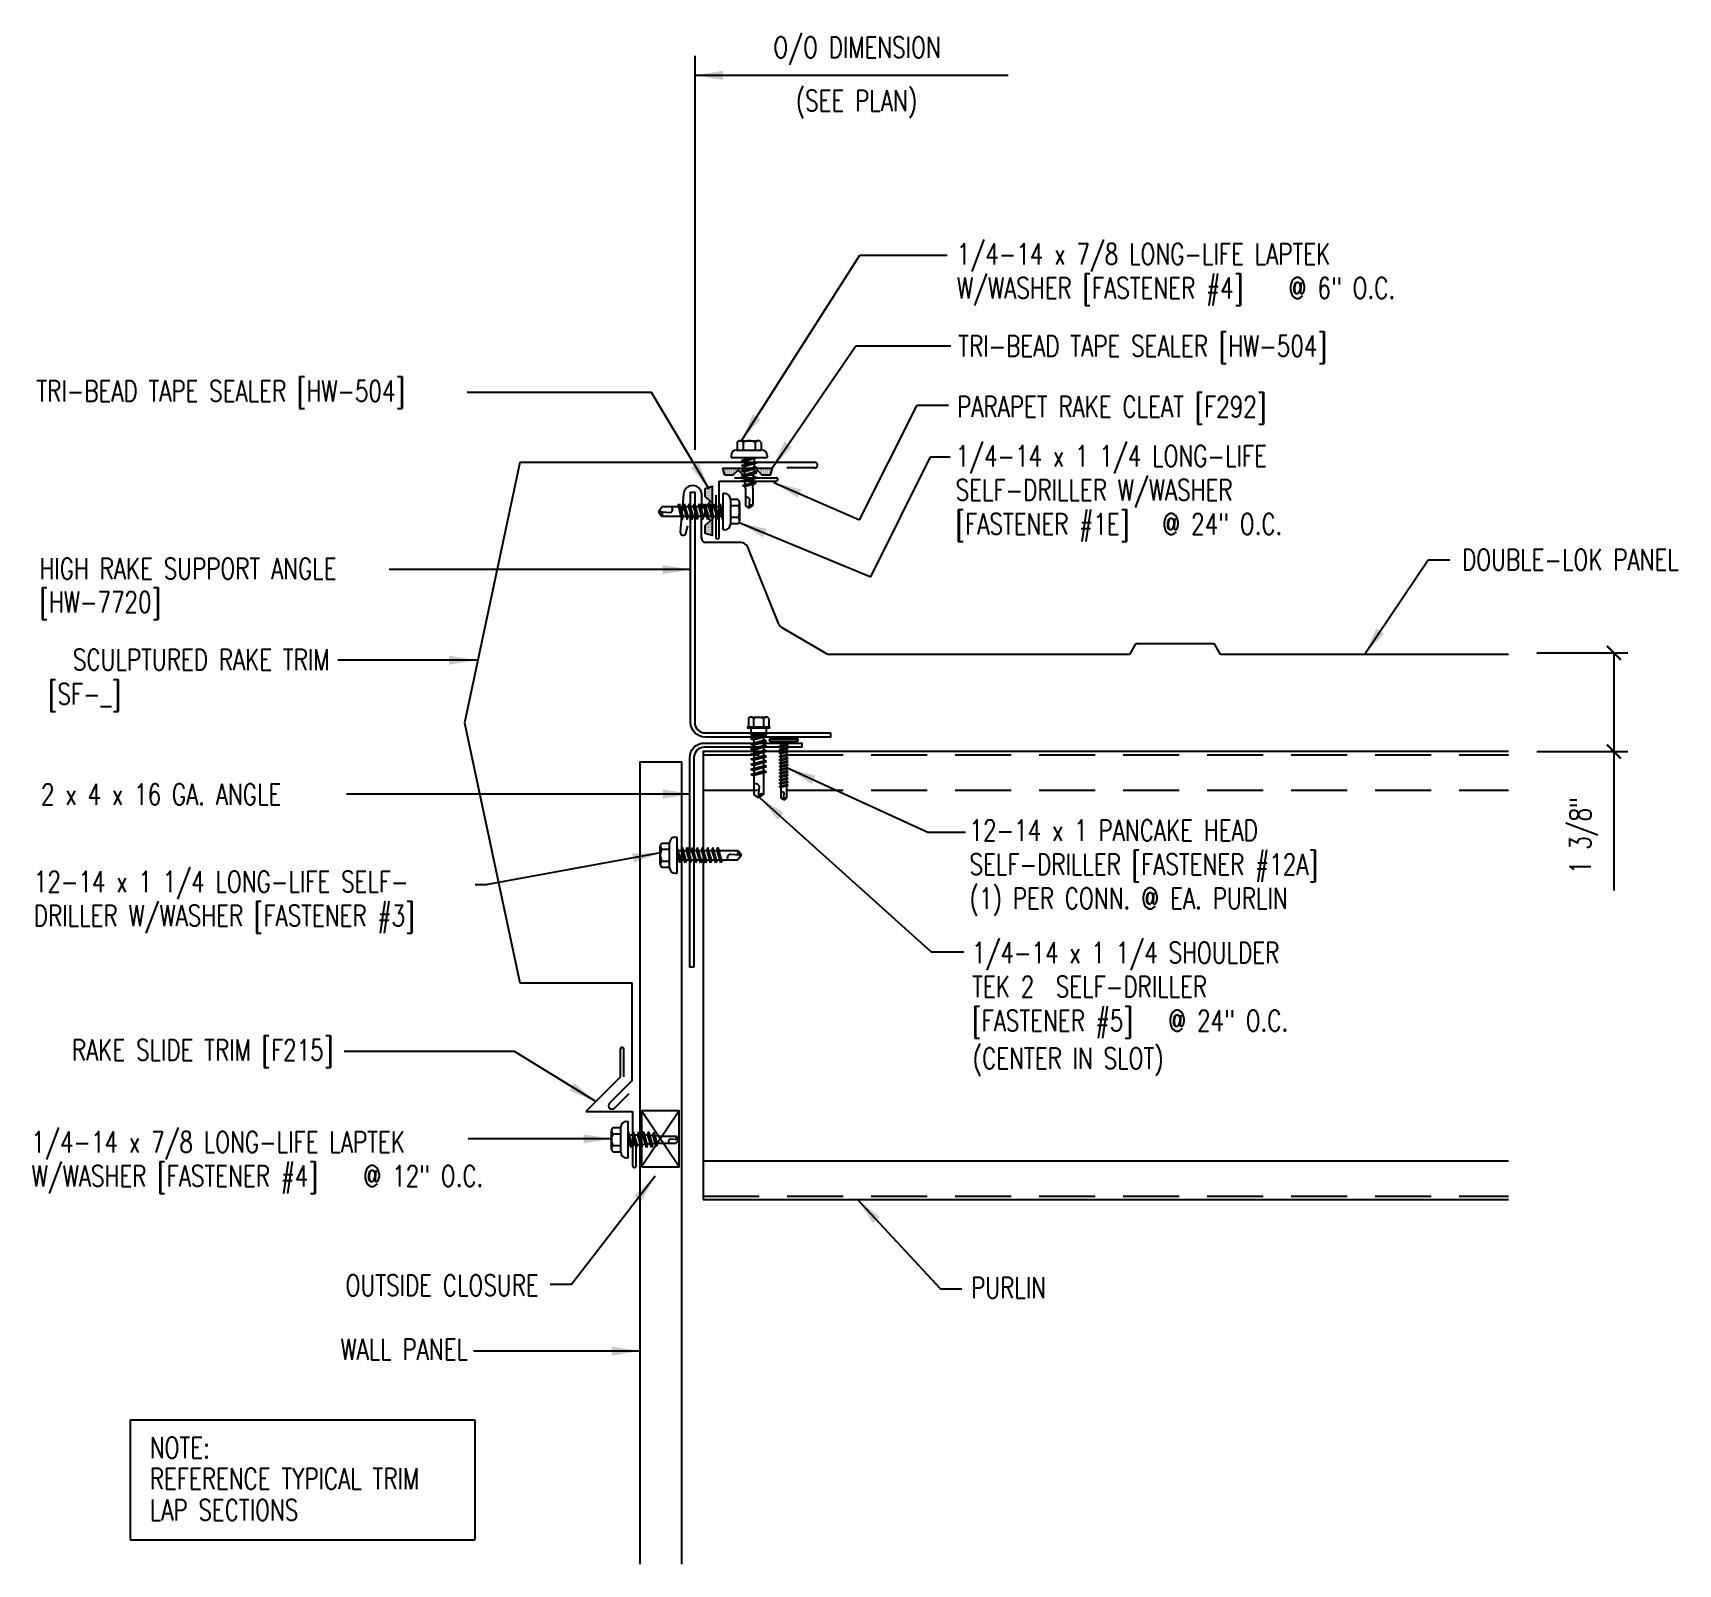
# Model space of a CAD drawing. Extents: x 9.1 to 38.5, y 12.5 to 39.9.
import ezdxf
from ezdxf.enums import TextEntityAlignment as Align

# ---------------------------------------------------------------- set-up
doc = ezdxf.new("R2010")
doc.units = 0
doc.header["$LTSCALE"] = 4
doc.header["$MEASUREMENT"] = 0
doc.linetypes.add('HIDDEN', pattern=[0.375, 0.25, -0.125])
doc.layers.get('0').update_dxf_attribs({"linetype": 'CONTINUOUS'})
doc.layers.get('DEFPOINTS').update_dxf_attribs({"linetype": 'CONTINUOUS'})
for name, color, linetype in [('ANNTEXT', 2, 'CONTINUOUS'), ('CLO', 3, 'CONTINUOUS'), ('DIM', 2, 'CONTINUOUS'), ('FASTENER', 9, 'CONTINUOUS'), ('PANEL', 11, 'CONTINUOUS'), ('STLA', 10, 'CONTINUOUS'), ('TAPE', 8, 'CONTINUOUS'), ('TEXT', 2, 'CONTINUOUS'), ('TRIM', 6, 'CONTINUOUS')]:
    doc.layers.add(name, color=color, linetype=linetype)
doc.styles.add('TEXT1', font='ROMANS.shx', dxfattribs={"width": 0.75, "height": 0.375})
doc.dimstyles.new('DETAIL', dxfattribs={"dimscale": 4, "dimtxt": 0.09375, "dimasz": 0.0625, "dimexe": 0.0625, "dimexo": 0.125, "dimgap": 0.0625, "dimtad": 1, "dimdec": 4, "dimzin": 3, "dimdsep": 46, "dimlunit": 4, "dimtxsty": 'TEXT1', "dimblk": 'ARCHTICK', "dimcen": 0.0625, "dimclrd": 7, "dimclre": 7, "dimclrt": 2, "dimadec": 0, "dimazin": 0, "dimtfac": 0.59375, "dimtdec": 4, "dimtmove": 0, "dimatfit": 3, "dimldrblk": 'ARCHTICK', "dimfxl": 0, "dimfrac": 2, "dimtolj": 1, "dimtzin": 3, "dimarcsym": 0})
doc.dimstyles.new('DETAIL$7', dxfattribs={"dimscale": 4, "dimtxt": 0.09375, "dimasz": 0.125, "dimexe": 0.0625, "dimexo": 0.125, "dimgap": 0.0625, "dimtad": 1, "dimdec": 4, "dimzin": 3, "dimdsep": 46, "dimlunit": 4, "dimtxsty": 'TEXT1', "dimblk": 'ARCHTICK', "dimcen": 0.0625, "dimclrd": 7, "dimclre": 7, "dimclrt": 2, "dimadec": 0, "dimazin": 0, "dimtfac": 0.59375, "dimtdec": 4, "dimtmove": 2, "dimatfit": 3, "dimfxl": 0, "dimfrac": 2, "dimtolj": 1, "dimtzin": 3, "dimarcsym": 0})

msp = doc.modelspace()

# ---------------------------------------------------------------- texts
at = {"layer": 'TEXT', "style": 'TEXT1', "width": 0.75}
for s, p in [('TRI-BEAD TAPE SEALER [HW-504]', (25.66606, 34.10273)), ('TRI-BEAD TAPE SEALER [HW-504]', (9.20659, 33.29723)), ('PARAPET RAKE CLEAT [F292]', (25.64574, 33.0178)), ('DOUBLE-LOK PANEL', (34.66297, 30.28721)), ('HIGH RAKE SUPPORT ANGLE', (9.26229, 30.12623)), ('[HW-7720]', (9.26229, 29.53392)), ('2 x 4 x 16 GA. ANGLE', (9.28945, 26.09655)), ('(CENTER IN SLOT)', (25.92396, 21.38516)), ('PURLIN', (25.89631, 17.28838))]:
    msp.add_text(s, height=0.375, dxfattribs=at).set_placement(p)
for s, p in [('SCULPTURED RAKE TRIM', (14.43944, 28.4984)), ('[SF-_]', (10.71641, 27.88835)), ('RAKE SLIDE TRIM [F215]', (14.50565, 21.53096)), ('OUTSIDE CLOSURE', (18.17586, 17.32904)), ('WALL PANEL', (16.91297, 16.18898))]:
    msp.add_text(s, height=0.375, dxfattribs=at).set_placement(p, align=Align.RIGHT)
at = {"layer": 'TRIM', "color": 2, "style": 'TEXT1', "width": 0.75}
for s, p in [('O/O DIMENSION', (22.36528, 39.4339)), ('(SEE PLAN)', (22.76446, 38.48081))]:
    msp.add_text(s, height=0.375, dxfattribs=at).set_placement(p)

# ---------------------------------------------------------------- blocks, each defined once
blk = doc.blocks.new('*X7')
at = {"color": 0}
for p, q in [((-0.434, 0.135), (-0.434, 0.135)), ((-0.434, 0.123), (-0.434, 0.123)), ((-0.422, 0.141), (-0.422, 0.141)), ((-0.422, 0.129), (-0.422, 0.129)), ((-0.422, 0.117), (-0.422, 0.117)), ((-0.422, 0.105), (-0.422, 0.105)), ((-0.422, 0.094), (-0.422, 0.094)), ((-0.422, 0.082), (-0.422, 0.082)), ((-0.41, 0.135), (-0.41, 0.135)), ((-0.41, 0.123), (-0.41, 0.123)), ((-0.41, 0.111), (-0.41, 0.111)), ((-0.41, 0.1), (-0.41, 0.1)), ((-0.41, 0.088), (-0.41, 0.088)), ((-0.41, 0.076), (-0.41, 0.076)), ((-0.41, 0.064), (-0.41, 0.064)), ((-0.41, 0.053), (-0.41, 0.053)), ((-0.41, 0.041), (-0.41, 0.041)), ((-0.398, 0.141), (-0.398, 0.141)), ((-0.398, 0.129), (-0.398, 0.129)), ((-0.398, 0.117), (-0.398, 0.117)), ((-0.398, 0.105), (-0.398, 0.105)), ((-0.398, 0.094), (-0.398, 0.094)), ((-0.398, 0.082), (-0.398, 0.082)), ((-0.398, 0.07), (-0.398, 0.07)), ((-0.398, 0.059), (-0.398, 0.059)), ((-0.398, 0.047), (-0.398, 0.047)), ((-0.398, 0.035), (-0.398, 0.035)), ((-0.398, 0.023), (-0.398, 0.023)), ((-0.387, 0.135), (-0.387, 0.135)), ((-0.387, 0.123), (-0.387, 0.123)), ((-0.387, 0.111), (-0.387, 0.111)), ((-0.387, 0.1), (-0.387, 0.1)), ((-0.387, 0.088), (-0.387, 0.088)), ((-0.387, 0.076), (-0.387, 0.076)), ((-0.387, 0.064), (-0.387, 0.064)), ((-0.387, 0.053), (-0.387, 0.053)), ((-0.387, 0.041), (-0.387, 0.041)), ((-0.387, 0.029), (-0.387, 0.029)), ((-0.375, 0.141), (-0.375, 0.141)), ((-0.375, 0.129), (-0.375, 0.129)), ((-0.375, 0.117), (-0.375, 0.117)), ((-0.375, 0.105), (-0.375, 0.105)), ((-0.375, 0.094), (-0.375, 0.094)), ((-0.375, 0.082), (-0.375, 0.082)), ((-0.375, 0.07), (-0.375, 0.07)), ((-0.375, 0.059), (-0.375, 0.059)), ((-0.375, 0.047), (-0.375, 0.047)), ((-0.375, 0.035), (-0.375, 0.035)), ((-0.375, 0.023), (-0.375, 0.023)), ((-0.363, 0.135), (-0.363, 0.135)), ((-0.363, 0.123), (-0.363, 0.123)), ((-0.363, 0.111), (-0.363, 0.111)), ((-0.363, 0.1), (-0.363, 0.1)), ((-0.363, 0.088), (-0.363, 0.088)), ((-0.363, 0.076), (-0.363, 0.076)), ((-0.363, 0.064), (-0.363, 0.064)), ((-0.363, 0.053), (-0.363, 0.053)), ((-0.363, 0.041), (-0.363, 0.041)), ((-0.363, 0.029), (-0.363, 0.029)), ((-0.352, 0.141), (-0.352, 0.141)), ((-0.352, 0.129), (-0.352, 0.129)), ((-0.352, 0.117), (-0.352, 0.117)), ((-0.352, 0.105), (-0.352, 0.105)), ((-0.352, 0.094), (-0.352, 0.094)), ((-0.352, 0.082), (-0.352, 0.082)), ((-0.352, 0.07), (-0.352, 0.07)), ((-0.352, 0.059), (-0.352, 0.059)), ((-0.352, 0.047), (-0.352, 0.047)), ((-0.352, 0.035), (-0.352, 0.035)), ((-0.352, 0.023), (-0.352, 0.023)), ((-0.34, 0.135), (-0.34, 0.135)), ((-0.34, 0.123), (-0.34, 0.123)), ((-0.34, 0.111), (-0.34, 0.111)), ((-0.34, 0.1), (-0.34, 0.1)), ((-0.34, 0.088), (-0.34, 0.088)), ((-0.34, 0.076), (-0.34, 0.076)), ((-0.34, 0.064), (-0.34, 0.064)), ((-0.34, 0.053), (-0.34, 0.053)), ((-0.34, 0.041), (-0.34, 0.041)), ((-0.34, 0.029), (-0.34, 0.029)), ((-0.328, 0.141), (-0.328, 0.141)), ((-0.328, 0.129), (-0.328, 0.129)), ((-0.328, 0.117), (-0.328, 0.117)), ((-0.328, 0.105), (-0.328, 0.105)), ((-0.328, 0.094), (-0.328, 0.094)), ((-0.328, 0.082), (-0.328, 0.082)), ((-0.328, 0.07), (-0.328, 0.07)), ((-0.328, 0.059), (-0.328, 0.059)), ((-0.328, 0.047), (-0.328, 0.047)), ((-0.328, 0.035), (-0.328, 0.035)), ((-0.328, 0.023), (-0.328, 0.023)), ((-0.316, 0.135), (-0.316, 0.135)), ((-0.316, 0.123), (-0.316, 0.123)), ((-0.316, 0.111), (-0.316, 0.111)), ((-0.316, 0.1), (-0.316, 0.1)), ((-0.316, 0.088), (-0.316, 0.088)), ((-0.316, 0.076), (-0.316, 0.076)), ((-0.316, 0.064), (-0.316, 0.064)), ((-0.316, 0.053), (-0.316, 0.053)), ((-0.316, 0.041), (-0.316, 0.041)), ((-0.316, 0.029), (-0.316, 0.029)), ((-0.305, 0.141), (-0.305, 0.141)), ((-0.305, 0.129), (-0.305, 0.129)), ((-0.305, 0.117), (-0.305, 0.117)), ((-0.305, 0.105), (-0.305, 0.105)), ((-0.305, 0.094), (-0.305, 0.094)), ((-0.305, 0.082), (-0.305, 0.082)), ((-0.305, 0.07), (-0.305, 0.07)), ((-0.305, 0.059), (-0.305, 0.059)), ((-0.305, 0.047), (-0.305, 0.047)), ((-0.305, 0.035), (-0.305, 0.035)), ((-0.305, 0.023), (-0.305, 0.023)), ((-0.293, 0.135), (-0.293, 0.135)), ((-0.293, 0.123), (-0.293, 0.123)), ((-0.293, 0.111), (-0.293, 0.111)), ((-0.293, 0.1), (-0.293, 0.1)), ((-0.293, 0.088), (-0.293, 0.088)), ((-0.293, 0.076), (-0.293, 0.076)), ((-0.293, 0.064), (-0.293, 0.064)), ((-0.293, 0.053), (-0.293, 0.053)), ((-0.293, 0.041), (-0.293, 0.041)), ((-0.293, 0.029), (-0.293, 0.029)), ((-0.281, 0.141), (-0.281, 0.141)), ((-0.281, 0.129), (-0.281, 0.129)), ((-0.281, 0.117), (-0.281, 0.117)), ((-0.281, 0.105), (-0.281, 0.105)), ((-0.281, 0.094), (-0.281, 0.094)), ((-0.281, 0.082), (-0.281, 0.082)), ((-0.281, 0.07), (-0.281, 0.07)), ((-0.281, 0.059), (-0.281, 0.059)), ((-0.281, 0.047), (-0.281, 0.047)), ((-0.281, 0.035), (-0.281, 0.035)), ((-0.281, 0.023), (-0.281, 0.023)), ((-0.27, 0.135), (-0.27, 0.135)), ((-0.27, 0.123), (-0.27, 0.123)), ((-0.27, 0.111), (-0.27, 0.111)), ((-0.27, 0.1), (-0.27, 0.1)), ((-0.27, 0.088), (-0.27, 0.088)), ((-0.27, 0.076), (-0.27, 0.076)), ((-0.27, 0.064), (-0.27, 0.064)), ((-0.27, 0.053), (-0.27, 0.053)), ((-0.27, 0.041), (-0.27, 0.041)), ((-0.27, 0.029), (-0.27, 0.029)), ((-0.258, 0.141), (-0.258, 0.141)), ((-0.258, 0.129), (-0.258, 0.129)), ((-0.258, 0.117), (-0.258, 0.117)), ((-0.258, 0.105), (-0.258, 0.105)), ((-0.258, 0.094), (-0.258, 0.094)), ((-0.258, 0.082), (-0.258, 0.082)), ((-0.258, 0.07), (-0.258, 0.07)), ((-0.258, 0.059), (-0.258, 0.059)), ((-0.258, 0.047), (-0.258, 0.047)), ((-0.258, 0.035), (-0.258, 0.035)), ((-0.258, 0.023), (-0.258, 0.023)), ((-0.246, 0.135), (-0.246, 0.135)), ((-0.246, 0.123), (-0.246, 0.123)), ((-0.246, 0.111), (-0.246, 0.111)), ((-0.246, 0.1), (-0.246, 0.1)), ((-0.246, 0.088), (-0.246, 0.088)), ((-0.246, 0.076), (-0.246, 0.076)), ((-0.246, 0.064), (-0.246, 0.064)), ((-0.246, 0.053), (-0.246, 0.053)), ((-0.246, 0.041), (-0.246, 0.041)), ((-0.234, 0.141), (-0.234, 0.141)), ((-0.234, 0.129), (-0.234, 0.129)), ((-0.234, 0.117), (-0.234, 0.117)), ((-0.234, 0.105), (-0.234, 0.105)), ((-0.234, 0.094), (-0.234, 0.094)), ((-0.234, 0.082), (-0.234, 0.082)), ((-0.234, 0.07), (-0.234, 0.07)), ((-0.234, 0.059), (-0.234, 0.059)), ((-0.234, 0.047), (-0.234, 0.047)), ((-0.223, 0.135), (-0.223, 0.135)), ((-0.223, 0.123), (-0.223, 0.123)), ((-0.223, 0.111), (-0.223, 0.111)), ((-0.223, 0.1), (-0.223, 0.1)), ((-0.223, 0.088), (-0.223, 0.088)), ((-0.223, 0.076), (-0.223, 0.076)), ((-0.223, 0.064), (-0.223, 0.064)), ((-0.211, 0.141), (-0.211, 0.141)), ((-0.211, 0.129), (-0.211, 0.129)), ((-0.211, 0.117), (-0.211, 0.117)), ((-0.211, 0.105), (-0.211, 0.105)), ((-0.211, 0.094), (-0.211, 0.094)), ((-0.211, 0.082), (-0.211, 0.082)), ((-0.211, 0.07), (-0.211, 0.07)), ((-0.199, 0.135), (-0.199, 0.135)), ((-0.199, 0.123), (-0.199, 0.123)), ((-0.199, 0.111), (-0.199, 0.111)), ((-0.199, 0.1), (-0.199, 0.1)), ((-0.199, 0.088), (-0.199, 0.088)), ((-0.188, 0.141), (-0.188, 0.141)), ((-0.188, 0.129), (-0.188, 0.129)), ((-0.188, 0.117), (-0.188, 0.117)), ((-0.188, 0.105), (-0.188, 0.105)), ((-0.188, 0.094), (-0.188, 0.094)), ((-0.176, 0.135), (-0.176, 0.135)), ((-0.176, 0.123), (-0.176, 0.123)), ((-0.176, 0.111), (-0.176, 0.111)), ((-0.164, 0.141), (-0.164, 0.141)), ((-0.164, 0.129), (-0.164, 0.129)), ((-0.164, 0.117), (-0.164, 0.117)), ((-0.164, 0.105), (-0.164, 0.105)), ((-0.152, 0.135), (-0.152, 0.135)), ((-0.152, 0.123), (-0.152, 0.123)), ((-0.152, 0.111), (-0.152, 0.111)), ((-0.152, 0.1), (-0.152, 0.1)), ((-0.141, 0.141), (-0.141, 0.141)), ((-0.141, 0.129), (-0.141, 0.129)), ((-0.141, 0.117), (-0.141, 0.117)), ((-0.141, 0.105), (-0.141, 0.105)), ((-0.141, 0.094), (-0.141, 0.094)), ((-0.141, 0.082), (-0.141, 0.082)), ((-0.129, 0.135), (-0.129, 0.135)), ((-0.129, 0.123), (-0.129, 0.123)), ((-0.129, 0.111), (-0.129, 0.111)), ((-0.129, 0.1), (-0.129, 0.1)), ((-0.129, 0.088), (-0.129, 0.088)), ((-0.129, 0.076), (-0.129, 0.076)), ((-0.117, 0.141), (-0.117, 0.141)), ((-0.117, 0.129), (-0.117, 0.129)), ((-0.117, 0.117), (-0.117, 0.117)), ((-0.117, 0.105), (-0.117, 0.105)), ((-0.117, 0.094), (-0.117, 0.094)), ((-0.117, 0.082), (-0.117, 0.082)), ((-0.117, 0.07), (-0.117, 0.07)), ((-0.117, 0.059), (-0.117, 0.059)), ((-0.105, 0.135), (-0.105, 0.135)), ((-0.105, 0.123), (-0.105, 0.123)), ((-0.105, 0.111), (-0.105, 0.111)), ((-0.105, 0.1), (-0.105, 0.1)), ((-0.105, 0.088), (-0.105, 0.088)), ((-0.105, 0.076), (-0.105, 0.076)), ((-0.105, 0.064), (-0.105, 0.064)), ((-0.105, 0.053), (-0.105, 0.053)), ((-0.094, 0.141), (-0.094, 0.141)), ((-0.094, 0.129), (-0.094, 0.129)), ((-0.094, 0.117), (-0.094, 0.117)), ((-0.094, 0.105), (-0.094, 0.105)), ((-0.094, 0.094), (-0.094, 0.094)), ((-0.094, 0.082), (-0.094, 0.082)), ((-0.094, 0.07), (-0.094, 0.07)), ((-0.094, 0.059), (-0.094, 0.059)), ((-0.094, 0.047), (-0.094, 0.047)), ((-0.094, 0.035), (-0.094, 0.035)), ((-0.082, 0.135), (-0.082, 0.135)), ((-0.082, 0.123), (-0.082, 0.123)), ((-0.082, 0.111), (-0.082, 0.111)), ((-0.082, 0.1), (-0.082, 0.1)), ((-0.082, 0.088), (-0.082, 0.088)), ((-0.082, 0.076), (-0.082, 0.076)), ((-0.082, 0.064), (-0.082, 0.064)), ((-0.082, 0.053), (-0.082, 0.053)), ((-0.082, 0.041), (-0.082, 0.041)), ((-0.082, 0.029), (-0.082, 0.029)), ((-0.07, 0.141), (-0.07, 0.141)), ((-0.07, 0.129), (-0.07, 0.129)), ((-0.07, 0.117), (-0.07, 0.117)), ((-0.07, 0.105), (-0.07, 0.105)), ((-0.07, 0.094), (-0.07, 0.094)), ((-0.07, 0.082), (-0.07, 0.082)), ((-0.07, 0.07), (-0.07, 0.07)), ((-0.07, 0.059), (-0.07, 0.059)), ((-0.07, 0.047), (-0.07, 0.047)), ((-0.07, 0.035), (-0.07, 0.035)), ((-0.07, 0.023), (-0.07, 0.023)), ((-0.059, 0.135), (-0.059, 0.135)), ((-0.059, 0.123), (-0.059, 0.123)), ((-0.059, 0.111), (-0.059, 0.111)), ((-0.059, 0.1), (-0.059, 0.1)), ((-0.059, 0.088), (-0.059, 0.088)), ((-0.059, 0.076), (-0.059, 0.076)), ((-0.059, 0.064), (-0.059, 0.064)), ((-0.059, 0.053), (-0.059, 0.053)), ((-0.059, 0.041), (-0.059, 0.041)), ((-0.059, 0.029), (-0.059, 0.029)), ((-0.047, 0.141), (-0.047, 0.141)), ((-0.047, 0.129), (-0.047, 0.129)), ((-0.047, 0.117), (-0.047, 0.117)), ((-0.047, 0.105), (-0.047, 0.105)), ((-0.047, 0.094), (-0.047, 0.094)), ((-0.047, 0.082), (-0.047, 0.082)), ((-0.047, 0.07), (-0.047, 0.07)), ((-0.047, 0.059), (-0.047, 0.059)), ((-0.047, 0.047), (-0.047, 0.047)), ((-0.047, 0.035), (-0.047, 0.035)), ((-0.047, 0.023), (-0.047, 0.023)), ((-0.035, 0.135), (-0.035, 0.135)), ((-0.035, 0.123), (-0.035, 0.123)), ((-0.035, 0.111), (-0.035, 0.111)), ((-0.035, 0.1), (-0.035, 0.1)), ((-0.035, 0.088), (-0.035, 0.088)), ((-0.035, 0.076), (-0.035, 0.076)), ((-0.035, 0.064), (-0.035, 0.064)), ((-0.035, 0.053), (-0.035, 0.053)), ((-0.035, 0.041), (-0.035, 0.041)), ((-0.035, 0.029), (-0.035, 0.029)), ((-0.023, 0.141), (-0.023, 0.141)), ((-0.023, 0.129), (-0.023, 0.129)), ((-0.023, 0.117), (-0.023, 0.117)), ((-0.023, 0.105), (-0.023, 0.105)), ((-0.023, 0.094), (-0.023, 0.094)), ((-0.023, 0.082), (-0.023, 0.082)), ((-0.023, 0.07), (-0.023, 0.07)), ((-0.023, 0.059), (-0.023, 0.059)), ((-0.023, 0.047), (-0.023, 0.047)), ((-0.023, 0.035), (-0.023, 0.035)), ((-0.023, 0.023), (-0.023, 0.023)), ((-0.012, 0.135), (-0.012, 0.135)), ((-0.012, 0.123), (-0.012, 0.123)), ((-0.012, 0.111), (-0.012, 0.111)), ((-0.012, 0.1), (-0.012, 0.1)), ((-0.012, 0.088), (-0.012, 0.088)), ((-0.012, 0.076), (-0.012, 0.076)), ((-0.012, 0.064), (-0.012, 0.064)), ((-0.012, 0.053), (-0.012, 0.053)), ((-0.012, 0.041), (-0.012, 0.041)), ((-0.012, 0.029), (-0.012, 0.029)), ((0, 0.141), (0, 0.141)), ((0, 0.129), (0, 0.129)), ((0, 0.117), (0, 0.117)), ((0, 0.105), (0, 0.105)), ((0, 0.094), (0, 0.094)), ((0, 0.082), (0, 0.082)), ((0, 0.07), (0, 0.07)), ((0, 0.059), (0, 0.059)), ((0, 0.047), (0, 0.047)), ((0, 0.035), (0, 0.035)), ((0, 0.023), (0, 0.023)), ((0.012, 0.135), (0.012, 0.135)), ((0.012, 0.123), (0.012, 0.123)), ((0.012, 0.111), (0.012, 0.111)), ((0.012, 0.1), (0.012, 0.1)), ((0.012, 0.088), (0.012, 0.088)), ((0.012, 0.076), (0.012, 0.076)), ((0.012, 0.064), (0.012, 0.064)), ((0.012, 0.053), (0.012, 0.053)), ((0.012, 0.041), (0.012, 0.041)), ((0.012, 0.029), (0.012, 0.029)), ((0.023, 0.141), (0.023, 0.141)), ((0.023, 0.129), (0.023, 0.129)), ((0.023, 0.117), (0.023, 0.117)), ((0.023, 0.105), (0.023, 0.105)), ((0.023, 0.094), (0.023, 0.094)), ((0.023, 0.082), (0.023, 0.082)), ((0.023, 0.07), (0.023, 0.07)), ((0.023, 0.059), (0.023, 0.059)), ((0.023, 0.047), (0.023, 0.047)), ((0.023, 0.035), (0.023, 0.035)), ((0.023, 0.023), (0.023, 0.023)), ((0.035, 0.135), (0.035, 0.135)), ((0.035, 0.123), (0.035, 0.123)), ((0.035, 0.111), (0.035, 0.111)), ((0.035, 0.1), (0.035, 0.1)), ((0.035, 0.088), (0.035, 0.088)), ((0.035, 0.076), (0.035, 0.076)), ((0.035, 0.064), (0.035, 0.064)), ((0.035, 0.053), (0.035, 0.053)), ((0.035, 0.041), (0.035, 0.041)), ((0.035, 0.029), (0.035, 0.029)), ((0.047, 0.141), (0.047, 0.141)), ((0.047, 0.129), (0.047, 0.129)), ((0.047, 0.117), (0.047, 0.117)), ((0.047, 0.105), (0.047, 0.105)), ((0.047, 0.094), (0.047, 0.094)), ((0.047, 0.082), (0.047, 0.082)), ((0.047, 0.07), (0.047, 0.07)), ((0.047, 0.059), (0.047, 0.059)), ((0.047, 0.047), (0.047, 0.047)), ((0.047, 0.035), (0.047, 0.035)), ((0.047, 0.023), (0.047, 0.023)), ((0.059, 0.135), (0.059, 0.135)), ((0.059, 0.123), (0.059, 0.123)), ((0.059, 0.111), (0.059, 0.111)), ((0.059, 0.1), (0.059, 0.1)), ((0.059, 0.088), (0.059, 0.088)), ((0.059, 0.076), (0.059, 0.076)), ((0.059, 0.064), (0.059, 0.064)), ((0.059, 0.053), (0.059, 0.053)), ((0.059, 0.041), (0.059, 0.041)), ((0.059, 0.029), (0.059, 0.029)), ((0.07, 0.141), (0.07, 0.141)), ((0.07, 0.129), (0.07, 0.129)), ((0.07, 0.117), (0.07, 0.117)), ((0.07, 0.105), (0.07, 0.105)), ((0.07, 0.094), (0.07, 0.094)), ((0.07, 0.082), (0.07, 0.082)), ((0.07, 0.07), (0.07, 0.07)), ((0.07, 0.059), (0.07, 0.059)), ((0.07, 0.047), (0.07, 0.047)), ((0.07, 0.035), (0.07, 0.035)), ((0.07, 0.023), (0.07, 0.023)), ((0.082, 0.135), (0.082, 0.135)), ((0.082, 0.123), (0.082, 0.123)), ((0.082, 0.111), (0.082, 0.111)), ((0.082, 0.1), (0.082, 0.1)), ((0.082, 0.088), (0.082, 0.088)), ((0.082, 0.076), (0.082, 0.076)), ((0.082, 0.064), (0.082, 0.064)), ((0.082, 0.053), (0.082, 0.053)), ((0.082, 0.041), (0.082, 0.041)), ((0.082, 0.029), (0.082, 0.029)), ((0.094, 0.141), (0.094, 0.141)), ((0.094, 0.129), (0.094, 0.129)), ((0.094, 0.117), (0.094, 0.117)), ((0.094, 0.105), (0.094, 0.105)), ((0.094, 0.094), (0.094, 0.094)), ((0.094, 0.082), (0.094, 0.082)), ((0.094, 0.07), (0.094, 0.07)), ((0.094, 0.059), (0.094, 0.059)), ((0.094, 0.047), (0.094, 0.047)), ((0.094, 0.035), (0.094, 0.035)), ((0.105, 0.135), (0.105, 0.135)), ((0.105, 0.123), (0.105, 0.123)), ((0.105, 0.111), (0.105, 0.111)), ((0.105, 0.1), (0.105, 0.1)), ((0.105, 0.088), (0.105, 0.088)), ((0.105, 0.076), (0.105, 0.076)), ((0.105, 0.064), (0.105, 0.064)), ((0.105, 0.053), (0.105, 0.053)), ((0.117, 0.141), (0.117, 0.141)), ((0.117, 0.129), (0.117, 0.129)), ((0.117, 0.117), (0.117, 0.117)), ((0.117, 0.105), (0.117, 0.105)), ((0.117, 0.094), (0.117, 0.094)), ((0.117, 0.082), (0.117, 0.082)), ((0.117, 0.07), (0.117, 0.07)), ((0.117, 0.059), (0.117, 0.059)), ((0.129, 0.135), (0.129, 0.135)), ((0.129, 0.123), (0.129, 0.123)), ((0.129, 0.111), (0.129, 0.111)), ((0.129, 0.1), (0.129, 0.1)), ((0.129, 0.088), (0.129, 0.088)), ((0.129, 0.076), (0.129, 0.076)), ((0.141, 0.141), (0.141, 0.141)), ((0.141, 0.129), (0.141, 0.129)), ((0.141, 0.117), (0.141, 0.117)), ((0.141, 0.105), (0.141, 0.105)), ((0.141, 0.094), (0.141, 0.094)), ((0.141, 0.082), (0.141, 0.082)), ((0.152, 0.135), (0.152, 0.135)), ((0.152, 0.123), (0.152, 0.123)), ((0.152, 0.111), (0.152, 0.111)), ((0.152, 0.1), (0.152, 0.1)), ((0.164, 0.141), (0.164, 0.141)), ((0.164, 0.129), (0.164, 0.129)), ((0.164, 0.117), (0.164, 0.117)), ((0.164, 0.105), (0.164, 0.105)), ((0.176, 0.135), (0.176, 0.135)), ((0.176, 0.123), (0.176, 0.123)), ((0.176, 0.111), (0.176, 0.111)), ((0.188, 0.141), (0.188, 0.141)), ((0.188, 0.129), (0.188, 0.129)), ((0.188, 0.117), (0.188, 0.117)), ((0.188, 0.105), (0.188, 0.105)), ((0.188, 0.094), (0.188, 0.094)), ((0.199, 0.135), (0.199, 0.135)), ((0.199, 0.123), (0.199, 0.123)), ((0.199, 0.111), (0.199, 0.111)), ((0.199, 0.1), (0.199, 0.1)), ((0.199, 0.088), (0.199, 0.088)), ((0.211, 0.141), (0.211, 0.141)), ((0.211, 0.129), (0.211, 0.129)), ((0.211, 0.117), (0.211, 0.117)), ((0.211, 0.105), (0.211, 0.105)), ((0.211, 0.094), (0.211, 0.094)), ((0.211, 0.082), (0.211, 0.082)), ((0.211, 0.07), (0.211, 0.07)), ((0.223, 0.135), (0.223, 0.135)), ((0.223, 0.123), (0.223, 0.123)), ((0.223, 0.111), (0.223, 0.111)), ((0.223, 0.1), (0.223, 0.1)), ((0.223, 0.088), (0.223, 0.088)), ((0.223, 0.076), (0.223, 0.076)), ((0.223, 0.064), (0.223, 0.064)), ((0.234, 0.141), (0.234, 0.141)), ((0.234, 0.129), (0.234, 0.129)), ((0.234, 0.117), (0.234, 0.117)), ((0.234, 0.105), (0.234, 0.105)), ((0.234, 0.094), (0.234, 0.094)), ((0.234, 0.082), (0.234, 0.082)), ((0.234, 0.07), (0.234, 0.07)), ((0.234, 0.059), (0.234, 0.059)), ((0.234, 0.047), (0.234, 0.047)), ((0.246, 0.135), (0.246, 0.135)), ((0.246, 0.123), (0.246, 0.123)), ((0.246, 0.111), (0.246, 0.111)), ((0.246, 0.1), (0.246, 0.1)), ((0.246, 0.088), (0.246, 0.088)), ((0.246, 0.076), (0.246, 0.076)), ((0.246, 0.064), (0.246, 0.064)), ((0.246, 0.053), (0.246, 0.053)), ((0.246, 0.041), (0.246, 0.041)), ((0.258, 0.141), (0.258, 0.141)), ((0.258, 0.129), (0.258, 0.129)), ((0.258, 0.117), (0.258, 0.117)), ((0.258, 0.105), (0.258, 0.105)), ((0.258, 0.094), (0.258, 0.094)), ((0.258, 0.082), (0.258, 0.082)), ((0.258, 0.07), (0.258, 0.07)), ((0.258, 0.059), (0.258, 0.059)), ((0.258, 0.047), (0.258, 0.047)), ((0.258, 0.035), (0.258, 0.035)), ((0.258, 0.023), (0.258, 0.023)), ((0.27, 0.135), (0.27, 0.135)), ((0.27, 0.123), (0.27, 0.123)), ((0.27, 0.111), (0.27, 0.111)), ((0.27, 0.1), (0.27, 0.1)), ((0.27, 0.088), (0.27, 0.088)), ((0.27, 0.076), (0.27, 0.076)), ((0.27, 0.064), (0.27, 0.064)), ((0.27, 0.053), (0.27, 0.053)), ((0.27, 0.041), (0.27, 0.041)), ((0.27, 0.029), (0.27, 0.029)), ((0.281, 0.141), (0.281, 0.141)), ((0.281, 0.129), (0.281, 0.129)), ((0.281, 0.117), (0.281, 0.117)), ((0.281, 0.105), (0.281, 0.105)), ((0.281, 0.094), (0.281, 0.094)), ((0.281, 0.082), (0.281, 0.082)), ((0.281, 0.07), (0.281, 0.07)), ((0.281, 0.059), (0.281, 0.059)), ((0.281, 0.047), (0.281, 0.047)), ((0.281, 0.035), (0.281, 0.035)), ((0.281, 0.023), (0.281, 0.023)), ((0.293, 0.135), (0.293, 0.135)), ((0.293, 0.123), (0.293, 0.123)), ((0.293, 0.111), (0.293, 0.111)), ((0.293, 0.1), (0.293, 0.1)), ((0.293, 0.088), (0.293, 0.088)), ((0.293, 0.076), (0.293, 0.076)), ((0.293, 0.064), (0.293, 0.064)), ((0.293, 0.053), (0.293, 0.053)), ((0.293, 0.041), (0.293, 0.041)), ((0.293, 0.029), (0.293, 0.029)), ((0.305, 0.141), (0.305, 0.141)), ((0.305, 0.129), (0.305, 0.129)), ((0.305, 0.117), (0.305, 0.117)), ((0.305, 0.105), (0.305, 0.105)), ((0.305, 0.094), (0.305, 0.094)), ((0.305, 0.082), (0.305, 0.082)), ((0.305, 0.07), (0.305, 0.07)), ((0.305, 0.059), (0.305, 0.059)), ((0.305, 0.047), (0.305, 0.047)), ((0.305, 0.035), (0.305, 0.035)), ((0.305, 0.023), (0.305, 0.023)), ((0.316, 0.135), (0.316, 0.135)), ((0.316, 0.123), (0.316, 0.123)), ((0.316, 0.111), (0.316, 0.111)), ((0.316, 0.1), (0.316, 0.1)), ((0.316, 0.088), (0.316, 0.088)), ((0.316, 0.076), (0.316, 0.076)), ((0.316, 0.064), (0.316, 0.064)), ((0.316, 0.053), (0.316, 0.053)), ((0.316, 0.041), (0.316, 0.041)), ((0.316, 0.029), (0.316, 0.029)), ((0.328, 0.141), (0.328, 0.141)), ((0.328, 0.129), (0.328, 0.129)), ((0.328, 0.117), (0.328, 0.117)), ((0.328, 0.105), (0.328, 0.105)), ((0.328, 0.094), (0.328, 0.094)), ((0.328, 0.082), (0.328, 0.082)), ((0.328, 0.07), (0.328, 0.07)), ((0.328, 0.059), (0.328, 0.059)), ((0.328, 0.047), (0.328, 0.047)), ((0.328, 0.035), (0.328, 0.035)), ((0.328, 0.023), (0.328, 0.023)), ((0.34, 0.135), (0.34, 0.135)), ((0.34, 0.123), (0.34, 0.123)), ((0.34, 0.111), (0.34, 0.111)), ((0.34, 0.1), (0.34, 0.1)), ((0.34, 0.088), (0.34, 0.088)), ((0.34, 0.076), (0.34, 0.076)), ((0.34, 0.064), (0.34, 0.064)), ((0.34, 0.053), (0.34, 0.053)), ((0.34, 0.041), (0.34, 0.041)), ((0.34, 0.029), (0.34, 0.029)), ((0.352, 0.141), (0.352, 0.141)), ((0.352, 0.129), (0.352, 0.129)), ((0.352, 0.117), (0.352, 0.117)), ((0.352, 0.105), (0.352, 0.105)), ((0.352, 0.094), (0.352, 0.094)), ((0.352, 0.082), (0.352, 0.082)), ((0.352, 0.07), (0.352, 0.07)), ((0.352, 0.059), (0.352, 0.059)), ((0.352, 0.047), (0.352, 0.047)), ((0.352, 0.035), (0.352, 0.035)), ((0.352, 0.023), (0.352, 0.023)), ((0.363, 0.135), (0.363, 0.135)), ((0.363, 0.123), (0.363, 0.123)), ((0.363, 0.111), (0.363, 0.111)), ((0.363, 0.1), (0.363, 0.1)), ((0.363, 0.088), (0.363, 0.088)), ((0.363, 0.076), (0.363, 0.076)), ((0.363, 0.064), (0.363, 0.064)), ((0.363, 0.053), (0.363, 0.053)), ((0.363, 0.041), (0.363, 0.041)), ((0.363, 0.029), (0.363, 0.029)), ((0.375, 0.141), (0.375, 0.141)), ((0.375, 0.129), (0.375, 0.129)), ((0.375, 0.117), (0.375, 0.117)), ((0.375, 0.105), (0.375, 0.105)), ((0.375, 0.094), (0.375, 0.094)), ((0.375, 0.082), (0.375, 0.082)), ((0.375, 0.07), (0.375, 0.07)), ((0.375, 0.059), (0.375, 0.059)), ((0.375, 0.047), (0.375, 0.047)), ((0.375, 0.035), (0.375, 0.035)), ((0.375, 0.023), (0.375, 0.023)), ((0.387, 0.135), (0.387, 0.135)), ((0.387, 0.123), (0.387, 0.123)), ((0.387, 0.111), (0.387, 0.111)), ((0.387, 0.1), (0.387, 0.1)), ((0.387, 0.088), (0.387, 0.088)), ((0.387, 0.076), (0.387, 0.076)), ((0.387, 0.064), (0.387, 0.064)), ((0.387, 0.053), (0.387, 0.053)), ((0.387, 0.041), (0.387, 0.041)), ((0.387, 0.029), (0.387, 0.029)), ((0.398, 0.141), (0.398, 0.141)), ((0.398, 0.129), (0.398, 0.129)), ((0.398, 0.117), (0.398, 0.117)), ((0.398, 0.105), (0.398, 0.105)), ((0.398, 0.094), (0.398, 0.094)), ((0.398, 0.082), (0.398, 0.082)), ((0.398, 0.07), (0.398, 0.07)), ((0.398, 0.059), (0.398, 0.059)), ((0.398, 0.047), (0.398, 0.047)), ((0.398, 0.035), (0.398, 0.035)), ((0.398, 0.023), (0.398, 0.023)), ((0.41, 0.135), (0.41, 0.135)), ((0.41, 0.123), (0.41, 0.123)), ((0.41, 0.111), (0.41, 0.111)), ((0.41, 0.1), (0.41, 0.1)), ((0.41, 0.088), (0.41, 0.088)), ((0.41, 0.076), (0.41, 0.076)), ((0.41, 0.064), (0.41, 0.064)), ((0.41, 0.053), (0.41, 0.053)), ((0.41, 0.041), (0.41, 0.041)), ((0.422, 0.141), (0.422, 0.141)), ((0.422, 0.129), (0.422, 0.129)), ((0.422, 0.117), (0.422, 0.117)), ((0.422, 0.105), (0.422, 0.105)), ((0.422, 0.094), (0.422, 0.094)), ((0.422, 0.082), (0.422, 0.082)), ((0.434, 0.135), (0.434, 0.135)), ((0.434, 0.123), (0.434, 0.123))]:
    blk.add_line(p, q, dxfattribs=at)
blk = doc.blocks.new('MB_DBTAP')
at = {"layer": 'TAPE', "color": 9}
blk.add_lwpolyline([(-0.403, 0.018), (-0.442, 0.141), (0.442, 0.141), (0.403, 0.018), (0.26, 0.018), (0.17, 0.109), (0.079, 0.018), (0, 0.018), (-0.079, 0.018), (-0.17, 0.109), (-0.26, 0.018)], close=True, dxfattribs=at)
at = {"layer": 'TAPE', "color": 251}
blk.add_blockref('*X7', (0, 0), dxfattribs=at)
blk = doc.blocks.new('MB_DW4')
at = {"layer": 'FASTENER'}
for p, q in [((-0.217, 0.305), (-0.217, 0.171)), ((-0.163, 0.337), (0.159, 0.337)), ((-0.108, 0.305), (-0.108, 0.171)), ((0.105, 0.305), (0.105, 0.171)), ((0.214, 0.305), (0.214, 0.171)), ((-0.326, 0.071), (-0.326, 0.037)), ((-0.326, 0.037), (0.322, 0.037)), ((-0.226, 0.171), (0.214, 0.171)), ((-0.141, -0.014), (0.037, 0.037)), ((-0.105, -0.034), (0.137, 0.035)), ((-0.088, 0.037), (-0.088, 0.001)), ((-0.088, 0.037), (0.085, 0.037)), ((0.085, 0.037), (0.134, 0.037)), ((0.085, 0.02), (0.085, -0.041)), ((0.137, 0.035), (0.134, 0.037)), ((0.322, 0.071), (0.322, 0.037)), ((-0.105, -0.034), (-0.141, -0.014)), ((-0.141, -0.105), (0.102, -0.036)), ((-0.105, -0.125), (-0.141, -0.105)), ((-0.141, -0.196), (0.102, -0.127)), ((-0.105, -0.216), (-0.141, -0.196)), ((-0.141, -0.287), (0.102, -0.217)), ((-0.105, -0.307), (-0.141, -0.287)), ((-0.105, -0.125), (0.137, -0.056)), ((-0.105, -0.216), (0.137, -0.147)), ((-0.105, -0.307), (0.137, -0.238)), ((-0.088, -0.029), (-0.088, -0.09)), ((-0.088, -0.12), (-0.088, -0.181)), ((-0.084, -0.27), (-0.088, -0.211)), ((0.077, -0.315), (0.082, -0.253)), ((0.084, -0.223), (0.085, -0.211)), ((0.085, -0.071), (0.085, -0.131)), ((0.085, -0.162), (0.085, -0.211)), ((0.137, -0.056), (0.102, -0.036)), ((0.137, -0.147), (0.102, -0.127)), ((0.137, -0.238), (0.102, -0.217)), ((-0.141, -0.378), (0.102, -0.308)), ((-0.105, -0.398), (-0.141, -0.378)), ((-0.122, -0.463), (0.089, -0.403)), ((-0.086, -0.483), (-0.122, -0.463)), ((-0.105, -0.398), (0.137, -0.328)), ((-0.086, -0.483), (0.124, -0.423)), ((-0.078, -0.36), (-0.082, -0.3)), ((-0.071, -0.449), (-0.075, -0.389)), ((-0.066, -0.516), (-0.069, -0.478)), ((-0.066, -0.516), (-0.066, -0.82)), ((0.063, -0.515), (0.068, -0.439)), ((0.063, -0.516), (0.063, -0.82)), ((0.071, -0.408), (0.075, -0.346)), ((0.124, -0.423), (0.089, -0.403)), ((0.137, -0.328), (0.102, -0.308)), ((-0.002, -0.866), (-0.066, -0.82)), ((-0.003, -0.854), (0.009, -0.714)), ((-0.002, -0.866), (0.063, -0.82))]:
    blk.add_line(p, q, dxfattribs=at)
for centre, radius, start, end in [((-0.163, 0.274), 0.0628, 29.8754, 150.1246), ((-0.002, 0.141), 0.196, 56.9974, 123.0026), ((0.159, 0.274), 0.0628, 29.8754, 150.1246), ((-0.226, 0.071), 0.1, 90, 180), ((0.222, 0.071), 0.1, 0, 90), ((0.073, -0.516), 0.01, 175.9484, 180), ((-0.036, -0.723), 0.0461, 11.1445, 130.906), ((0.039, -0.855), 0.0422, 55.4585, 194.8454)]:
    blk.add_arc(centre, radius, start, end, dxfattribs=at)
blk = doc.blocks.new('OS-CLO')
at = {"layer": 'CLO'}
for p, q in [((0.673, 0.5), (0, -0.5)), ((0.673, -0.5), (0, 0.5))]:
    blk.add_line(p, q, dxfattribs=at)
blk.add_lwpolyline([(0, -0.5), (0.673, -0.5), (0.673, 0.5), (0, 0.5)], close=True, dxfattribs=at)
blk = doc.blocks.new('MB_DO5')
for p, q in [((-0.193, 0.018), (0.193, 0.018)), ((-0.193, 0), (0.193, 0)), ((-0.181, 0.167), (-0.181, 0.018)), ((-0.181, 0.018), (0.181, 0.018)), ((-0.135, 0.193), (0.135, 0.193)), ((-0.089, 0.167), (-0.089, 0.018)), ((0.089, 0.167), (0.089, 0.018)), ((0.181, 0.167), (0.181, 0.018)), ((-0.139, 0), (-0.139, -0.123)), ((-0.139, -0.123), (0.139, -0.123)), ((-0.139, -0.194), (0.104, -0.124)), ((-0.104, -0.214), (-0.139, -0.194)), ((-0.139, -0.285), (0.104, -0.215)), ((-0.104, -0.305), (-0.139, -0.285)), ((-0.104, -0.214), (0.139, -0.145)), ((-0.104, -0.305), (0.139, -0.235)), ((-0.086, -0.123), (-0.086, -0.179)), ((-0.086, -0.209), (-0.086, -0.27)), ((0.086, -0.16), (0.086, -0.22)), ((0.086, -0.251), (0.086, -0.311)), ((0.139, -0.145), (0.104, -0.124)), ((0.139, -0.235), (0.104, -0.215)), ((0.139, -0.123), (0.139, 0)), ((-0.139, -0.376), (0.104, -0.306)), ((-0.104, -0.396), (-0.139, -0.376)), ((-0.139, -0.466), (0.104, -0.397)), ((-0.104, -0.487), (-0.139, -0.466)), ((-0.139, -0.557), (0.104, -0.488)), ((-0.104, -0.577), (-0.139, -0.557)), ((-0.139, -0.648), (0.104, -0.579)), ((-0.104, -0.396), (0.139, -0.326)), ((-0.104, -0.487), (0.139, -0.417)), ((-0.104, -0.577), (0.139, -0.508)), ((-0.086, -0.3), (-0.086, -0.36)), ((-0.086, -0.391), (-0.086, -0.451)), ((-0.086, -0.482), (-0.086, -0.542)), ((-0.086, -0.572), (-0.086, -0.633)), ((0.086, -0.341), (0.086, -0.402)), ((0.086, -0.432), (0.086, -0.493)), ((0.086, -0.523), (0.086, -0.584)), ((0.139, -0.326), (0.104, -0.306)), ((0.139, -0.417), (0.104, -0.397)), ((0.139, -0.508), (0.104, -0.488)), ((0.139, -0.599), (0.104, -0.579)), ((-0.104, -0.668), (-0.139, -0.648)), ((-0.139, -0.739), (0.104, -0.67)), ((-0.104, -0.759), (-0.139, -0.739)), ((-0.139, -0.83), (0.104, -0.761)), ((-0.104, -0.85), (-0.139, -0.83)), ((-0.104, -0.668), (0.139, -0.599)), ((-0.104, -0.759), (0.139, -0.69)), ((-0.104, -0.85), (0.139, -0.781)), ((-0.086, -0.663), (-0.086, -0.724)), ((-0.086, -0.754), (-0.086, -0.815)), ((-0.086, -0.845), (-0.086, -1.189)), ((0.086, -0.614), (0.086, -0.675)), ((0.086, -0.705), (0.086, -0.766)), ((0.086, -0.796), (0.086, -1.189)), ((0.139, -0.69), (0.104, -0.67)), ((0.139, -0.781), (0.104, -0.761)), ((-0.002, -1.234), (0.014, -1.048)), ((0, -1.25), (-0.086, -1.189)), ((0, -1.25), (0.086, -1.189))]:
    blk.add_line(p, q)
for centre, radius, start, end in [((-0.193, 0.009), 0.00894, 90, 270), ((-0.135, 0.141), 0.0527, 29.8754, 150.1246), ((0, 0.029), 0.164, 56.9974, 123.0026), ((0.135, 0.141), 0.0527, 29.8754, 150.1246), ((0.193, 0.009), 0.00894, 270, 90), ((-0.046, -1.06), 0.0615, 11.1445, 130.906), ((0.054, -1.236), 0.0563, 55.4585, 194.8454)]:
    blk.add_arc(centre, radius, start, end)
blk = doc.blocks.new('_ArchTick')
at = {"color": 0, "linetype": 'ByBlock', "const_width": 0.15}
blk.add_lwpolyline([(-0.5, -0.5), (0.5, 0.5)], dxfattribs=at)
blk = doc.blocks.new('*D8')
at = {"layer": 'ANNTEXT', "color": 7, "lineweight": -2}
for p, q in [((35.995, 28.809), (37.625, 28.809)), ((37.375, 28.809), (37.375, 27.049)), ((35.995, 27.049), (37.625, 27.049)), ((37.375, 27.049), (37.375, 24.569))]:
    blk.add_line(p, q, dxfattribs=at)
at = {"layer": 'DEFPOINTS', "color": 0}
for p in [(35.495, 28.809), (35.495, 27.049), (37.375, 27.049)]:
    blk.add_point(p, dxfattribs=at)
at = {"layer": 'ANNTEXT', "color": 7, "lineweight": -2, "xscale": 0.25, "yscale": 0.25, "zscale": 0.25}
for p, rotation in [((37.375, 28.809), 90), ((37.375, 27.049), 270)]:
    blk.add_blockref('_ArchTick', p, dxfattribs=dict(at, rotation=rotation))
at = {"layer": 'ANNTEXT', "color": 2, "insert": (36.839, 25.548), "char_height": 0.375, "attachment_point": 5, "rotation": 90, "style": 'TEXT1'}
blk.add_mtext('\\A1;1 3/8"', dxfattribs=at)
blk = doc.blocks.new('SD3')
at = {"layer": 'FASTENER'}
for p, q in [((-0.24, 0.082), (0.24, 0.082)), ((-0.24, 0.037), (0.24, 0.037)), ((-0.078, 0.008), (0.023, 0.037)), ((-0.058, -0.003), (-0.078, 0.008)), ((-0.058, -0.003), (0.08, 0.036)), ((-0.048, 0.037), (-0.048, 0.017)), ((0.05, 0.027), (0.05, -0.016)), ((-0.078, -0.052), (0.06, -0.013)), ((-0.058, -0.064), (-0.078, -0.052)), ((-0.078, -0.112), (0.06, -0.073)), ((-0.058, -0.124), (-0.078, -0.112)), ((-0.078, -0.172), (0.06, -0.133)), ((-0.058, -0.184), (-0.078, -0.172)), ((-0.078, -0.232), (0.06, -0.193)), ((-0.058, -0.244), (-0.078, -0.232)), ((-0.078, -0.292), (0.06, -0.253)), ((-0.058, -0.304), (-0.078, -0.292)), ((-0.058, -0.064), (0.08, -0.024)), ((-0.058, -0.124), (0.08, -0.084)), ((-0.058, -0.184), (0.08, -0.144)), ((-0.058, -0.244), (0.08, -0.204)), ((-0.058, -0.304), (0.08, -0.264)), ((-0.048, -0.001), (-0.048, -0.044)), ((-0.048, -0.061), (-0.048, -0.104)), ((-0.048, -0.121), (-0.048, -0.164)), ((-0.048, -0.181), (-0.048, -0.224)), ((-0.048, -0.241), (-0.048, -0.284)), ((0.05, -0.033), (0.05, -0.076)), ((0.05, -0.093), (0.05, -0.136)), ((0.05, -0.153), (0.05, -0.196)), ((0.05, -0.213), (0.05, -0.256)), ((0.05, -0.273), (0.05, -0.316)), ((0.08, -0.024), (0.06, -0.013)), ((0.08, -0.084), (0.06, -0.073)), ((0.08, -0.144), (0.06, -0.133)), ((0.08, -0.204), (0.06, -0.193)), ((0.08, -0.264), (0.06, -0.253)), ((-0.078, -0.353), (0.06, -0.313)), ((-0.058, -0.364), (-0.078, -0.353)), ((-0.078, -0.413), (0.06, -0.373)), ((-0.058, -0.424), (-0.078, -0.413)), ((-0.078, -0.473), (0.06, -0.433)), ((-0.058, -0.484), (-0.078, -0.473)), ((-0.078, -0.533), (0.06, -0.493)), ((-0.058, -0.544), (-0.078, -0.533)), ((-0.078, -0.593), (0.06, -0.553)), ((-0.058, -0.364), (0.08, -0.325)), ((-0.058, -0.424), (0.08, -0.385)), ((-0.058, -0.484), (0.08, -0.445)), ((-0.058, -0.544), (0.08, -0.505)), ((-0.058, -0.604), (0.08, -0.565)), ((-0.048, -0.301), (-0.048, -0.344)), ((-0.048, -0.361), (-0.048, -0.404)), ((-0.048, -0.421), (-0.048, -0.464)), ((-0.048, -0.481), (-0.048, -0.524)), ((-0.048, -0.541), (-0.048, -0.584)), ((0.05, -0.333), (0.05, -0.376)), ((0.05, -0.393), (0.05, -0.436)), ((0.05, -0.453), (0.05, -0.496)), ((0.05, -0.513), (0.05, -0.556)), ((0.05, -0.573), (0.05, -0.616)), ((0.08, -0.325), (0.06, -0.313)), ((0.08, -0.385), (0.06, -0.373)), ((0.08, -0.445), (0.06, -0.433)), ((0.08, -0.505), (0.06, -0.493)), ((0.08, -0.565), (0.06, -0.553)), ((-0.058, -0.604), (-0.078, -0.593)), ((-0.078, -0.653), (0.06, -0.614)), ((-0.058, -0.664), (-0.078, -0.653)), ((-0.078, -0.713), (0.06, -0.674)), ((-0.058, -0.724), (-0.078, -0.713)), ((-0.078, -0.773), (0.06, -0.734)), ((-0.058, -0.785), (-0.078, -0.773)), ((-0.058, -0.664), (0.08, -0.625)), ((-0.058, -0.724), (0.08, -0.685)), ((-0.058, -0.785), (0.08, -0.745)), ((-0.048, -0.601), (-0.048, -0.644)), ((-0.048, -0.662), (-0.048, -0.704)), ((-0.048, -0.722), (-0.048, -0.765)), ((-0.048, -0.782), (-0.048, -0.977)), ((0.05, -0.634), (0.05, -0.676)), ((0.05, -0.694), (0.05, -0.737)), ((0.05, -0.754), (0.05, -0.977)), ((0.08, -0.625), (0.06, -0.614)), ((0.08, -0.685), (0.06, -0.674)), ((0.08, -0.745), (0.06, -0.734)), ((0.001, -1.011), (-0.048, -0.977)), ((0, -1.003), (0.009, -0.896)), ((0.001, -1.011), (0.05, -0.977))]:
    blk.add_line(p, q, dxfattribs=at)
for centre, radius, start, end in [((-0.238, 0.06), 0.0227, 94.6639, 265.3361), ((0.238, 0.06), 0.0227, 274.6639, 85.3361), ((-0.025, -0.903), 0.0349, 11.1445, 130.906), ((0.032, -1.003), 0.032, 55.4585, 194.8454)]:
    blk.add_arc(centre, radius, start, end, dxfattribs=at)
blk = doc.blocks.new('FD-F4')
at = {"layer": 'TEXT', "style": 'TEXT1', "width": 0.75}
for s, p in [('1/4-14 x 7/8 LONG-LIFE LAPTEK', (0.0047, -0.0408)), ('W/WASHER [FASTENER #4]', (0.0047, -0.1926))]:
    blk.add_text(s, height=0.09375, dxfattribs=at).set_placement(p)
blk.add_attdef('(QUANTITY)', (1.4847, -0.1926), '', height=0.0938, dxfattribs=at)
blk = doc.blocks.new('FD-F5')
at = {"layer": 'TEXT', "style": 'TEXT1', "width": 0.75}
for s, p in [('1/4-14 x 1 1/4 SHOULDER', (0.0047, -0.0408)), ('TEK 2  SELF-DRILLER', (0.0047, -0.1926)), ('[FASTENER #5]', (0.0047, -0.3444))]:
    blk.add_text(s, height=0.09375, dxfattribs=at).set_placement(p)
blk.add_attdef('(QUANTITY)', (0.8792, -0.3444), '', height=0.0938, dxfattribs=at)
blk = doc.blocks.new('FD-F12a')
at = {"layer": 'TEXT', "style": 'TEXT1', "width": 0.75}
for s, p in [('12-14 x 1 PANCAKE HEAD', (0.0047, -0.0408)), ('SELF-DRILLER [FASTENER #12A]', (0.0047, -0.1926))]:
    blk.add_text(s, height=0.09375, dxfattribs=at).set_placement(p)
blk.add_attdef('(QUANTITY)', (0.0047, -0.3444), '', height=0.0938, dxfattribs=at)
blk = doc.blocks.new('MB_DW3')
at = {"layer": 'FASTENER'}
for p, q in [((-0.215, 0.305), (-0.215, 0.171)), ((-0.161, 0.337), (0.161, 0.337)), ((-0.107, 0.305), (-0.107, 0.171)), ((0.107, 0.305), (0.107, 0.171)), ((0.215, 0.305), (0.215, 0.171)), ((-0.324, 0.071), (-0.324, 0.037)), ((-0.324, 0.037), (0.324, 0.037)), ((-0.224, 0.171), (0.215, 0.171)), ((-0.139, -0.016), (0.046, 0.037)), ((-0.104, -0.036), (0.139, 0.033)), ((-0.086, 0.037), (0.086, 0.037)), ((-0.086, 0.037), (-0.086, -0.001)), ((0.086, 0.037), (0.133, 0.037)), ((0.086, 0.018), (0.086, -0.042)), ((0.139, 0.033), (0.133, 0.037)), ((0.324, 0.071), (0.324, 0.037)), ((-0.104, -0.036), (-0.139, -0.016)), ((-0.139, -0.107), (0.104, -0.038)), ((-0.104, -0.127), (-0.139, -0.107)), ((-0.139, -0.198), (0.104, -0.128)), ((-0.104, -0.218), (-0.139, -0.198)), ((-0.139, -0.289), (0.104, -0.219)), ((-0.104, -0.309), (-0.139, -0.289)), ((-0.104, -0.127), (0.139, -0.058)), ((-0.104, -0.218), (0.139, -0.149)), ((-0.104, -0.309), (0.139, -0.239)), ((-0.086, -0.031), (-0.086, -0.092)), ((-0.086, -0.122), (-0.086, -0.183)), ((-0.086, -0.213), (-0.086, -0.274)), ((0.086, -0.073), (0.086, -0.133)), ((0.086, -0.164), (0.086, -0.224)), ((0.086, -0.255), (0.086, -0.315)), ((0.139, -0.058), (0.104, -0.038)), ((0.139, -0.149), (0.104, -0.128)), ((0.139, -0.239), (0.104, -0.219)), ((-0.139, -0.38), (0.104, -0.31)), ((-0.104, -0.4), (-0.139, -0.38)), ((-0.139, -0.47), (0.104, -0.401)), ((-0.104, -0.491), (-0.139, -0.47)), ((-0.139, -0.561), (0.104, -0.492)), ((-0.104, -0.581), (-0.139, -0.561)), ((-0.139, -0.652), (0.104, -0.583)), ((-0.104, -0.4), (0.139, -0.33)), ((-0.104, -0.491), (0.139, -0.421)), ((-0.104, -0.581), (0.139, -0.512)), ((-0.086, -0.304), (-0.086, -0.364)), ((-0.086, -0.395), (-0.086, -0.455)), ((-0.086, -0.486), (-0.086, -0.546)), ((-0.086, -0.577), (-0.086, -0.637)), ((0.086, -0.345), (0.086, -0.406)), ((0.086, -0.436), (0.086, -0.497)), ((0.086, -0.527), (0.086, -0.588)), ((0.139, -0.33), (0.104, -0.31)), ((0.139, -0.421), (0.104, -0.401)), ((0.139, -0.512), (0.104, -0.492)), ((0.139, -0.603), (0.104, -0.583)), ((-0.104, -0.672), (-0.139, -0.652)), ((-0.139, -0.743), (0.104, -0.674)), ((-0.104, -0.763), (-0.139, -0.743)), ((-0.104, -0.672), (0.139, -0.603)), ((-0.104, -0.763), (0.139, -0.694)), ((-0.086, -0.667), (-0.086, -0.728)), ((-0.086, -0.758), (-0.086, -1.05)), ((0.086, -0.618), (0.086, -0.679)), ((0.086, -0.709), (0.086, -1.05)), ((0.139, -0.694), (0.104, -0.674)), ((0, -1.111), (-0.086, -1.05)), ((-0.002, -1.095), (0.014, -0.909)), ((0, -1.111), (0.086, -1.05))]:
    blk.add_line(p, q, dxfattribs=at)
for centre, radius, start, end in [((-0.161, 0.274), 0.0628, 29.8754, 150.1246), ((0, 0.141), 0.196, 56.9974, 123.0026), ((0.161, 0.274), 0.0628, 29.8754, 150.1246), ((-0.224, 0.071), 0.1, 90, 180), ((0.224, 0.071), 0.1, 0, 90), ((-0.046, -0.921), 0.0615, 11.1445, 130.906), ((0.054, -1.097), 0.0563, 55.4585, 194.8454)]:
    blk.add_arc(centre, radius, start, end, dxfattribs=at)
blk = doc.blocks.new('FD-F1e')
at = {"layer": 'TEXT', "style": 'TEXT1', "width": 0.75}
for s, p in [('1/4-14 x 1 1/4 LONG-LIFE', (0.0047, -0.0408)), ('SELF-DRILLER W/WASHER', (0.0047, -0.1926)), ('[FASTENER #1E]', (0.0047, -0.3444))]:
    blk.add_text(s, height=0.09375, dxfattribs=at).set_placement(p)
blk.add_attdef('(QUANTITY)', (0.9263, -0.3444), '', height=0.0938, dxfattribs=at)
blk = doc.blocks.new('fz2')
at = {"layer": 'FASTENER'}
for p, q in [((-0.215, 0.305), (-0.215, 0.171)), ((-0.161, 0.337), (0.161, 0.337)), ((-0.107, 0.305), (-0.107, 0.171)), ((0.107, 0.305), (0.107, 0.171)), ((0.215, 0.305), (0.215, 0.171)), ((-0.324, 0.071), (-0.324, 0.037)), ((-0.324, 0.037), (0.324, 0.037)), ((-0.224, 0.171), (0.215, 0.171)), ((-0.139, -0.016), (0.046, 0.037)), ((-0.104, -0.036), (0.139, 0.033)), ((-0.086, 0.037), (0.086, 0.037)), ((-0.086, 0.037), (-0.086, -0.001)), ((0.086, 0.037), (0.133, 0.037)), ((0.086, 0.018), (0.086, -0.042)), ((0.139, 0.033), (0.133, 0.037)), ((0.324, 0.071), (0.324, 0.037)), ((-0.104, -0.036), (-0.139, -0.016)), ((-0.139, -0.107), (0.104, -0.038)), ((-0.104, -0.127), (-0.139, -0.107)), ((-0.139, -0.198), (0.104, -0.128)), ((-0.104, -0.218), (-0.139, -0.198)), ((-0.139, -0.289), (0.104, -0.219)), ((-0.104, -0.309), (-0.139, -0.289)), ((-0.104, -0.127), (0.139, -0.058)), ((-0.104, -0.218), (0.139, -0.149)), ((-0.104, -0.309), (0.139, -0.239)), ((-0.086, -0.031), (-0.086, -0.092)), ((-0.086, -0.122), (-0.086, -0.183)), ((-0.086, -0.213), (-0.086, -0.274)), ((0.086, -0.073), (0.086, -0.133)), ((0.086, -0.164), (0.086, -0.224)), ((0.086, -0.255), (0.086, -0.315)), ((0.139, -0.058), (0.104, -0.038)), ((0.139, -0.149), (0.104, -0.128)), ((0.139, -0.239), (0.104, -0.219)), ((-0.139, -0.38), (0.104, -0.31)), ((-0.104, -0.4), (-0.139, -0.38)), ((-0.139, -0.47), (0.104, -0.401)), ((-0.104, -0.491), (-0.139, -0.47)), ((-0.139, -0.561), (0.104, -0.492)), ((-0.104, -0.581), (-0.139, -0.561)), ((-0.139, -0.652), (0.104, -0.583)), ((-0.104, -0.4), (0.139, -0.33)), ((-0.104, -0.491), (0.139, -0.421)), ((-0.104, -0.581), (0.139, -0.512)), ((-0.086, -0.304), (-0.086, -0.364)), ((-0.086, -0.395), (-0.086, -0.455)), ((-0.086, -0.486), (-0.086, -0.546)), ((-0.086, -0.577), (-0.086, -0.637)), ((0.086, -0.345), (0.086, -0.406)), ((0.086, -0.436), (0.086, -0.497)), ((0.086, -0.527), (0.086, -0.588)), ((0.139, -0.33), (0.104, -0.31)), ((0.139, -0.421), (0.104, -0.401)), ((0.139, -0.512), (0.104, -0.492)), ((0.139, -0.603), (0.104, -0.583)), ((-0.104, -0.672), (-0.139, -0.652)), ((-0.139, -0.743), (0.104, -0.674)), ((-0.104, -0.763), (-0.139, -0.743)), ((-0.104, -0.672), (0.139, -0.603)), ((-0.104, -0.763), (0.139, -0.694)), ((-0.086, -0.667), (-0.086, -0.728)), ((-0.086, -0.758), (-0.086, -1.05)), ((0.086, -0.618), (0.086, -0.679)), ((0.086, -0.709), (0.086, -1.05)), ((0.139, -0.694), (0.104, -0.674)), ((0, -1.111), (-0.086, -1.05)), ((-0.002, -1.095), (0.014, -0.909)), ((0, -1.111), (0.086, -1.05))]:
    blk.add_line(p, q, dxfattribs=at)
for centre, radius, start, end in [((-0.161, 0.274), 0.0628, 29.8754, 150.1246), ((0, 0.141), 0.196, 56.9974, 123.0026), ((0.161, 0.274), 0.0628, 29.8754, 150.1246), ((-0.224, 0.071), 0.1, 90, 180), ((0.224, 0.071), 0.1, 0, 90), ((-0.046, -0.921), 0.0615, 11.1445, 130.906), ((0.054, -1.097), 0.0563, 55.4585, 194.8454)]:
    blk.add_arc(centre, radius, start, end, dxfattribs=at)
blk = doc.blocks.new('FD-F3')
at = {"layer": 'TEXT', "style": 'TEXT1', "width": 0.75}
for s, p in [('12-14 x 1 1/4 LONG-LIFE SELF-', (0.0047, -0.0408)), ('DRILLER W/WASHER [FASTENER #3]', (0.0047, -0.1926))]:
    blk.add_text(s, height=0.09375, dxfattribs=at).set_placement(p)
blk.add_attdef('(QUANTITY)', (0.0047, -0.3444), '', height=0.0938, dxfattribs=at)
blk = doc.blocks.new('A$C30686E82')
for p, q in [((-2.715, 0.761), (3.437, 0.761)), ((-2.715, 0.761), (-2.715, -1.379)), ((3.437, 0.761), (3.437, -1.379)), ((-2.715, -1.379), (3.437, -1.379))]:
    blk.add_line(p, q)
at = {"layer": 'TEXT', "style": 'TEXT1', "width": 0.75}
for s, p in [('NOTE:', (-2.368, 0.081)), ('REFERENCE TYPICAL TRIM', (-2.368, -0.477)), ('LAP SECTIONS', (-2.368, -1.035))]:
    blk.add_text(s, height=0.375, dxfattribs=at).set_placement(p)

# ---------------------------------------------------------------- dimensions: what is measured, and where the dimension line sits
at = {"layer": 'ANNTEXT'}
dim = msp.add_linear_dim(base=(37.37473, 27.04909), p1=(35.49458, 28.80852), p2=(35.49458, 27.04909), angle=90, text='1 3/8"', dimstyle='DETAIL', dxfattribs=at)
dim.commit()
dim.dimension.update_dxf_attribs({"geometry": '*D8', "text_midpoint": (37.37473, 25.54847), "dimtype": 160})

# ---------------------------------------------------------------- linework, layer by layer
at = {"layer": 'DIM', "color": 7}
for p, q in [((24.93092, 33.23542), (25.49056, 33.23542)), ((25.17311, 32.31133), (25.52571, 32.31133))]:
    msp.add_line(p, q, dxfattribs=at)
at = {"layer": 'PANEL'}
for p, q in [((20.76337, 31.64546), (20.70395, 30.96582)), ((21.08505, 30.85746), (21.08658, 31.63599)), ((20.80232, 30.93924), (20.83619, 31.07711)), ((21.78272, 30.78301), (21.15947, 30.78291)), ((22.465, 29.32307), (21.90978, 30.69731)), ((23.31048, 28.80136), (22.52348, 29.25572)), ((28.83321, 28.97052), (28.72497, 28.78301)), ((30.24172, 28.97051), (28.83321, 28.97052)), ((30.34997, 28.78301), (30.24172, 28.97051)), ((28.72497, 28.78301), (23.37897, 28.78301)), ((35.49458, 28.78301), (30.34997, 28.78301))]:
    msp.add_line(p, q, dxfattribs=at)
msp.add_lwpolyline([(20.73136, 12.53936), (20.73136, 26.86013), (19.98136, 26.86013), (19.98136, 12.53936)], dxfattribs=at)
for centre, radius, start, end in [((20.92485, 31.6363), 0.16173, 359.89106, 176.752334), ((20.75615, 30.96369), 0.05224, 177.66526, 332.093127), ((21.15946, 30.85732), 0.07441, 179.89106, 270.008829), ((21.78273, 30.64598), 0.13703, 21.999909, 90.001885), ((22.59183, 29.37411), 0.13671, 201.922403, 240.001171), ((23.37897, 28.92001), 0.137, 240.006446, 269.99979)]:
    msp.add_arc(centre, radius, start, end, dxfattribs=at)
at = {"layer": 'STLA', "color": 251, "linetype": 'HIDDEN'}
for p, q in [((21.11164, 26.98929), (35.49458, 26.98929)), ((21.11164, 26.35965), (35.49458, 26.35965)), ((21.11164, 19.10889), (35.49458, 19.10889))]:
    msp.add_line(p, q, dxfattribs=at)
at = {"layer": 'STLA'}
msp.add_line((21.11164, 19.73853), (35.49458, 19.73853), dxfattribs=at)
for points in [[(23.38849, 27.38142), (23.38849, 27.30672), (21.15069, 27.30672, -0.41421356), (20.88849, 27.56892), (20.88849, 31.68172), (20.96319, 31.68172), (20.96319, 27.56892, 0.41421356), (21.15069, 27.38142)], [(20.9474, 23.20078), (20.8727, 23.20078), (20.8727, 26.93858, -0.41421356), (21.1349, 27.20078), (22.8727, 27.20078), (22.8727, 27.12608), (21.1349, 27.12608, 0.41421356), (20.9474, 26.93858)]]:
    msp.add_lwpolyline(points, format="xyb", close=True, dxfattribs=at)
for points in [[(35.49458, 27.04909), (21.11164, 27.04909), (21.11164, 19.04909)], [(21.11164, 19.04909), (35.49458, 19.04909)]]:
    msp.add_lwpolyline(points, dxfattribs=at)
at = {"layer": 'TRIM', "color": 7}
msp.add_line((20.96924, 32.43467), (20.96924, 39.47266), dxfattribs=at)
at = {"layer": 'TRIM'}
for p, q in [((17.83983, 32.20826), (16.85225, 27.56206)), ((23.10741, 32.20826), (17.83983, 32.20826)), ((23.10741, 32.11451), (22.60741, 32.11451)), ((21.39945, 30.87509), (21.39945, 31.87509)), ((21.39945, 31.87509), (22.42177, 31.87509)), ((21.67177, 31.93759), (22.42177, 31.93759)), ((21.33695, 31.62509), (21.33695, 30.87509)), ((16.85225, 27.56206), (17.83983, 22.91586)), ((17.83983, 22.91586), (19.83983, 22.91586)), ((19.83983, 22.91586), (19.83983, 21.16586)), ((19.63475, 21.23938), (19.63475, 21.73938)), ((19.69725, 21.23938), (19.69725, 21.73938)), ((19.63475, 21.23938), (19.01603, 20.62066)), ((19.83983, 21.16586), (19.44233, 20.76836)), ((19.53072, 20.67997), (19.79293, 20.94219)), ((19.01603, 20.62066), (19.85346, 20.62066)), ((19.85346, 20.62066), (19.85346, 19.65186)), ((19.91596, 19.65186), (19.91596, 20.08486))]:
    msp.add_line(p, q, dxfattribs=at)
for centre, radius, start, end in [((23.10934, 32.16139), 0.04691, 267.637891, 92.362109), ((22.41645, 31.90634), 0.0317, 279.657919, 80.342081), ((21.3682, 30.87509), 0.03125, 180, 0), ((19.666, 21.73704), 0.03134, 4.266113, 175.733887), ((19.48652, 20.72417), 0.0625, 135, 315), ((19.88471, 19.65186), 0.03125, 180, 0)]:
    msp.add_arc(centre, radius, start, end, dxfattribs=at)

# ---------------------------------------------------------------- block references
msp.add_blockref('A$C30686E82', (13.59948, 14.35229))
at = {"layer": 'CLO'}
msp.add_blockref('OS-CLO', (20.01363, 20.13047), dxfattribs=at)
at = {"layer": 'FASTENER'}
for name, p in [('MB_DW4', (21.93597, 32.26146)), ('MB_DO5', (22.1034, 27.46991)), ('SD3', (22.55008, 27.19449))]:
    msp.add_blockref(name, p, dxfattribs=at)
for name, p, rotation in [('MB_DW3', (21.42763, 31.33148), 270), ('fz2', (20.68436, 25.19793), 90), ('MB_DW4', (19.81328, 20.11962), 90.00000000000001)]:
    msp.add_blockref(name, p, dxfattribs=dict(at, rotation=rotation))
at = {"layer": 'TAPE'}
for p, rotation in [((21.90494, 31.96555), 359.9999999999994), ((21.13315, 31.34508), 269.9999999999995)]:
    msp.add_blockref('MB_DBTAP', p, dxfattribs=dict(at, rotation=rotation))
at = {"layer": 'TEXT', "xscale": 4, "yscale": 4, "zscale": 4}
for name, p, values in [('FD-F4', (25.62424, 35.91036), {'(QUANTITY)': '@ 6" O.C.'}), ('FD-F1e', (25.60172, 32.30204), {'(QUANTITY)': '@ 24" O.C.'}), ('FD-F12a', (25.84994, 25.61762), {'(QUANTITY)': '(1) PER CONN. @ EA. PURLIN'}), ('FD-F5', (25.89559, 23.432), {'(QUANTITY)': '@ 24" O.C.'}), ('FD-F4', (9.10273, 20.05062), {'(QUANTITY)': '@ 12" O.C.'})]:
    msp.add_blockref(name, p, dxfattribs=at).add_auto_attribs(values)
msp.add_blockref('FD-F3', (9.14303, 24.70188), dxfattribs=at)

msp.set_redraw_order([(e.dxf.handle, doc.entitydb.next_handle()) for e in msp.query("TEXT MTEXT ATTDEF DIMENSION ARC_DIMENSION")])  # texts and dimensions are drawn at this point

# ---------------------------------------------------------------- leaders
at = {"layer": 'DIM'}
for points in [[(21.80226, 32.60823), (23.90951, 35.91294), (25.46788, 35.91294)], [(22.34807, 32.1207), (23.83709, 34.2922), (25.53747, 34.2922)], [(21.22104, 31.7318), (20.18852, 33.46176), (16.90017, 33.46176)], [(22.37679, 31.85096), (23.90606, 31.18681), (24.93092, 33.23542)], [(21.75496, 31.13773), (24.10624, 30.16947), (25.17311, 32.31133)], [(20.88849, 30.29835), (15.99257, 30.29835), (15.50379, 30.29835)], [(32.92227, 28.78301), (34.05691, 30.47359), (34.44462, 30.47359)], [(17.07204, 28.67912), (15.22666, 28.67912), (14.58911, 28.67912)], [(20.88849, 26.28982), (16.79859, 26.28982), (14.74593, 26.28982)], [(19.19372, 20.79835), (17.7463, 21.6895), (14.70293, 21.6895)], [(19.47671, 20.13213), (17.64468, 20.13213), (16.91638, 20.13213)], [(20.25298, 19.46592), (18.76468, 17.53313), (18.38281, 17.53313)], [(23.86585, 19.04909), (25.34911, 17.45424), (25.73372, 17.45424)], [(19.98136, 16.34324), (18.14968, 16.34324), (17.01489, 16.34324)]]:
    msp.add_leader(points, dimstyle='DETAIL$7', override={"dimtad": 0}, dxfattribs=at)
for points in [[(22.62988, 26.74976), (25.12452, 25.61024), (25.79788, 25.61024)], [(20.35189, 25.23805), (17.23332, 24.66865), (17.04461, 24.66865)]]:
    msp.add_leader(points, dimstyle='DETAIL$7', dxfattribs=at)
at = {"layer": 'TEXT'}
msp.add_leader([(22.12633, 26.22447), (25.18261, 23.46944), (25.76924, 23.46944)], dimstyle='DETAIL$7', dxfattribs=at)
at = {"layer": 'TRIM'}
msp.add_leader([(20.96924, 39.12292), (23.08805, 39.12292), (26.5587, 39.12292)], dimstyle='DETAIL$7', dxfattribs=at)

doc.saveas('drawing.dxf')
